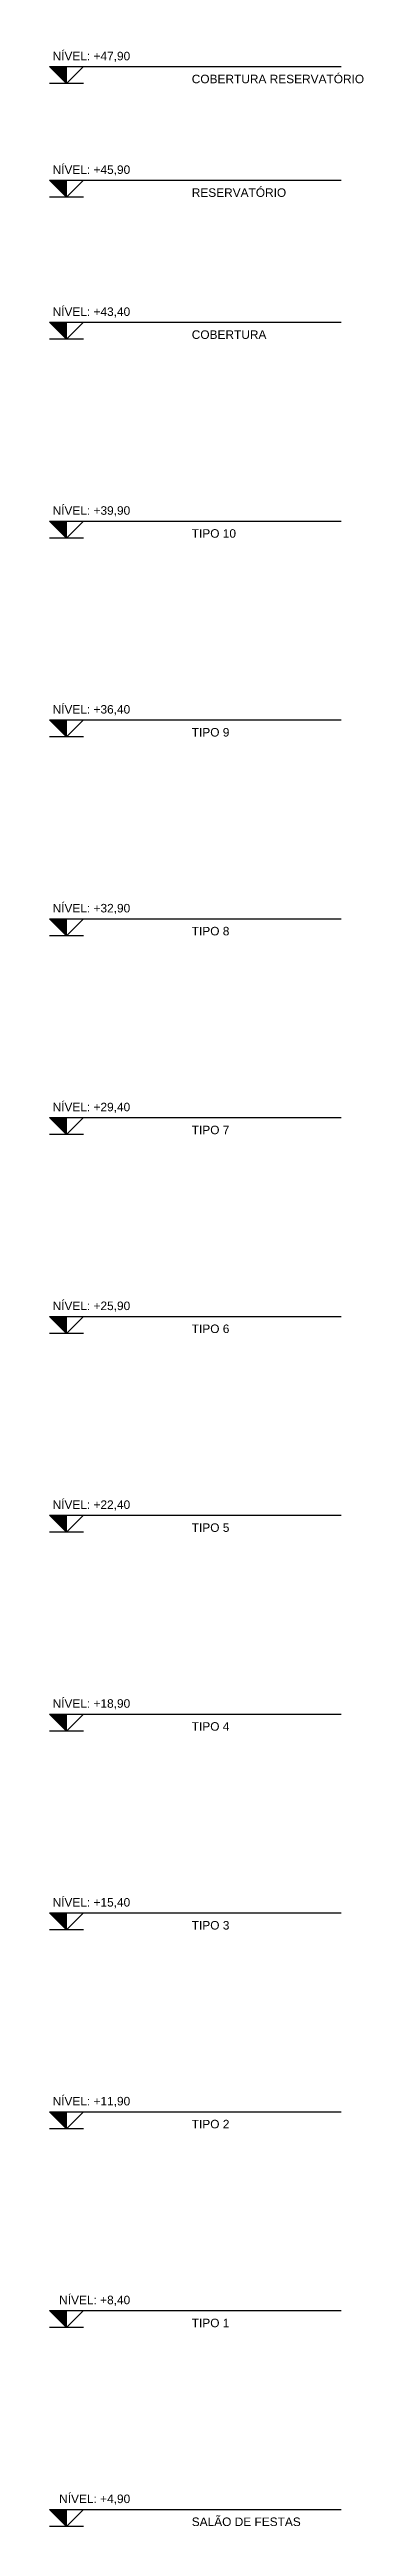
# Model space of a CAD drawing. Header units: millimetres. Extents: x -213 to 151, y -74 to 135.
# Drawn here: x 79.27 to 84.81, y 60.4 to 104 of the extents above; entities that cross this region are included whole.
import ezdxf
from ezdxf.enums import TextEntityAlignment as Align

# ---------------------------------------------------------------- set-up
doc = ezdxf.new("R2010")
doc.units = ezdxf.units.MM
doc.header["$LTSCALE"] = 15
doc.layers.add('Text', color=3, linetype='Continuous')
doc.styles.add('DM-TXT-100', font='arial.ttf', dxfattribs={"height": 0.2})
doc.styles.add('PADRAO', font='arial.ttf', dxfattribs={"height": 0.1})

# ---------------------------------------------------------------- blocks, each defined once
blk = doc.blocks.new('SIMBOLO NIVEL CORTE')
blk.add_hatch(color=1).paths.add_polyline_path([(0.3, 0.3), (0, 0.3), (0, 0)])
at = {"color": 1}
for p, q in [((0.301, 0.3), (-4.838, 0.3)), ((-0.301, 0), (0.301, 0)), ((0, 0), (0, 0.3))]:
    blk.add_line(p, q, dxfattribs=at)
blk.add_lwpolyline([(-0.3, 0.3), (0, 0), (0.3, 0.3)], dxfattribs=at)
at = {"layer": 'Text'}
for tag, p, height, style in [('PAVIMENTOXX', (-4.838, 0.412), 0.22, 'PADRAO'), ('PAVIMENTOXXXXX', (-4.838, 0.008), 0.18, 'DM-TXT-100')]:
    blk.add_attdef(tag, p, '', height=height, dxfattribs=dict(at, style=style))
at = {"layer": 'Text', "style": 'DM-TXT-100'}
blk.add_attdef('NIVELXXXXX', text='', height=0.18, dxfattribs=at).set_placement((0.246, 0.412), align=Align.RIGHT)

msp = doc.modelspace()

# ---------------------------------------------------------------- block references
at = {"layer": 'Text', "linetype": 'Continuous', "lineweight": 13}
ref = msp.add_blockref('SIMBOLO NIVEL CORTE', (79.574, 103.401), dxfattribs=dict(at, xscale=-1))
ref.add_attrib('NIVELXXXXX', 'NÍVEL: +47,90', dxfattribs={"layer": '0', "height": 0.15, "style": 'DM-TXT-100'}).set_placement((80.696, 103.812), align=Align.RIGHT)
ref.add_attrib('PAVIMENTOXXXXX', 'COBERTURA RESERVATÓRIO', (81.781, 103.408), dxfattribs={"layer": '0', "height": 0.15, "style": 'DM-TXT-100'})
ref = msp.add_blockref('SIMBOLO NIVEL CORTE', (79.574, 101.401), dxfattribs=dict(at, xscale=-1))
ref.add_attrib('NIVELXXXXX', 'NÍVEL: +45,90', dxfattribs={"layer": '0', "height": 0.15, "style": 'DM-TXT-100'}).set_placement((80.696, 101.812), align=Align.RIGHT)
ref.add_attrib('PAVIMENTOXXXXX', 'RESERVATÓRIO', (81.781, 101.408), dxfattribs={"layer": '0', "height": 0.15, "style": 'DM-TXT-100'})
ref = msp.add_blockref('SIMBOLO NIVEL CORTE', (79.574, 98.901), dxfattribs=dict(at, xscale=-1))
ref.add_attrib('NIVELXXXXX', 'NÍVEL: +43,40', dxfattribs={"layer": '0', "height": 0.15, "style": 'DM-TXT-100'}).set_placement((80.696, 99.312), align=Align.RIGHT)
ref.add_attrib('PAVIMENTOXXXXX', 'COBERTURA', (81.781, 98.908), dxfattribs={"layer": '0', "height": 0.15, "style": 'DM-TXT-100'})
ref = msp.add_blockref('SIMBOLO NIVEL CORTE', (79.574, 95.401), dxfattribs=dict(at, xscale=-1))
ref.add_attrib('NIVELXXXXX', 'NÍVEL: +39,90', dxfattribs={"layer": '0', "height": 0.15, "style": 'DM-TXT-100'}).set_placement((80.696, 95.812), align=Align.RIGHT)
ref.add_attrib('PAVIMENTOXXXXX', 'TIPO 10', (81.781, 95.408), dxfattribs={"layer": '0', "height": 0.15, "style": 'DM-TXT-100'})
ref = msp.add_blockref('SIMBOLO NIVEL CORTE', (79.574, 91.901), dxfattribs=dict(at, xscale=-1))
ref.add_attrib('NIVELXXXXX', 'NÍVEL: +36,40', dxfattribs={"layer": '0', "height": 0.15, "style": 'DM-TXT-100'}).set_placement((80.696, 92.312), align=Align.RIGHT)
ref.add_attrib('PAVIMENTOXXXXX', 'TIPO 9', (81.781, 91.908), dxfattribs={"layer": '0', "height": 0.15, "style": 'DM-TXT-100'})
ref = msp.add_blockref('SIMBOLO NIVEL CORTE', (79.574, 88.401), dxfattribs=dict(at, xscale=-1))
ref.add_attrib('NIVELXXXXX', 'NÍVEL: +32,90', dxfattribs={"layer": '0', "height": 0.15, "style": 'DM-TXT-100'}).set_placement((80.696, 88.812), align=Align.RIGHT)
ref.add_attrib('PAVIMENTOXXXXX', 'TIPO 8', (81.781, 88.408), dxfattribs={"layer": '0', "height": 0.15, "style": 'DM-TXT-100'})
ref = msp.add_blockref('SIMBOLO NIVEL CORTE', (79.574, 84.901), dxfattribs=dict(at, xscale=-1))
ref.add_attrib('NIVELXXXXX', 'NÍVEL: +29,40', dxfattribs={"layer": '0', "height": 0.15, "style": 'DM-TXT-100'}).set_placement((80.696, 85.312), align=Align.RIGHT)
ref.add_attrib('PAVIMENTOXXXXX', 'TIPO 7', (81.781, 84.908), dxfattribs={"layer": '0', "height": 0.15, "style": 'DM-TXT-100'})
ref = msp.add_blockref('SIMBOLO NIVEL CORTE', (79.574, 81.401), dxfattribs=dict(at, xscale=-1))
ref.add_attrib('NIVELXXXXX', 'NÍVEL: +25,90', dxfattribs={"layer": '0', "height": 0.15, "style": 'DM-TXT-100'}).set_placement((80.696, 81.812), align=Align.RIGHT)
ref.add_attrib('PAVIMENTOXXXXX', 'TIPO 6', (81.781, 81.408), dxfattribs={"layer": '0', "height": 0.15, "style": 'DM-TXT-100'})
ref = msp.add_blockref('SIMBOLO NIVEL CORTE', (79.574, 77.901), dxfattribs=dict(at, xscale=-1))
ref.add_attrib('NIVELXXXXX', 'NÍVEL: +22,40', dxfattribs={"layer": '0', "height": 0.15, "style": 'DM-TXT-100'}).set_placement((80.696, 78.312), align=Align.RIGHT)
ref.add_attrib('PAVIMENTOXXXXX', 'TIPO 5', (81.781, 77.908), dxfattribs={"layer": '0', "height": 0.15, "style": 'DM-TXT-100'})
ref = msp.add_blockref('SIMBOLO NIVEL CORTE', (79.574, 74.401), dxfattribs=dict(at, xscale=-1))
ref.add_attrib('NIVELXXXXX', 'NÍVEL: +18,90', dxfattribs={"layer": '0', "height": 0.15, "style": 'DM-TXT-100'}).set_placement((80.696, 74.812), align=Align.RIGHT)
ref.add_attrib('PAVIMENTOXXXXX', 'TIPO 4', (81.781, 74.408), dxfattribs={"layer": '0', "height": 0.15, "style": 'DM-TXT-100'})
ref = msp.add_blockref('SIMBOLO NIVEL CORTE', (79.574, 70.901), dxfattribs=dict(at, xscale=-1))
ref.add_attrib('NIVELXXXXX', 'NÍVEL: +15,40', dxfattribs={"layer": '0', "height": 0.15, "style": 'DM-TXT-100'}).set_placement((80.696, 71.312), align=Align.RIGHT)
ref.add_attrib('PAVIMENTOXXXXX', 'TIPO 3', (81.781, 70.908), dxfattribs={"layer": '0', "height": 0.15, "style": 'DM-TXT-100'})
ref = msp.add_blockref('SIMBOLO NIVEL CORTE', (79.574, 67.401), dxfattribs=dict(at, xscale=-1))
ref.add_attrib('NIVELXXXXX', 'NÍVEL: +11,90', dxfattribs={"layer": '0', "height": 0.15, "style": 'DM-TXT-100'}).set_placement((80.696, 67.812), align=Align.RIGHT)
ref.add_attrib('PAVIMENTOXXXXX', 'TIPO 2', (81.781, 67.408), dxfattribs={"layer": '0', "height": 0.15, "style": 'DM-TXT-100'})
ref = msp.add_blockref('SIMBOLO NIVEL CORTE', (79.574, 63.901), dxfattribs=dict(at, xscale=-1))
ref.add_attrib('NIVELXXXXX', 'NÍVEL: +8,40', dxfattribs={"layer": '0', "height": 0.15, "style": 'DM-TXT-100'}).set_placement((80.696, 64.312), align=Align.RIGHT)
ref.add_attrib('PAVIMENTOXXXXX', 'TIPO 1', (81.781, 63.908), dxfattribs={"layer": '0', "height": 0.15, "style": 'DM-TXT-100'})
ref = msp.add_blockref('SIMBOLO NIVEL CORTE', (79.574, 60.401), dxfattribs=dict(at, xscale=-1))
ref.add_attrib('NIVELXXXXX', 'NÍVEL: +4,90', dxfattribs={"layer": '0', "height": 0.15, "style": 'DM-TXT-100'}).set_placement((80.696, 60.812), align=Align.RIGHT)
ref.add_attrib('PAVIMENTOXXXXX', 'SALÃO DE FESTAS', (81.781, 60.408), dxfattribs={"layer": '0', "height": 0.15, "style": 'DM-TXT-100'})

doc.saveas('drawing.dxf')
